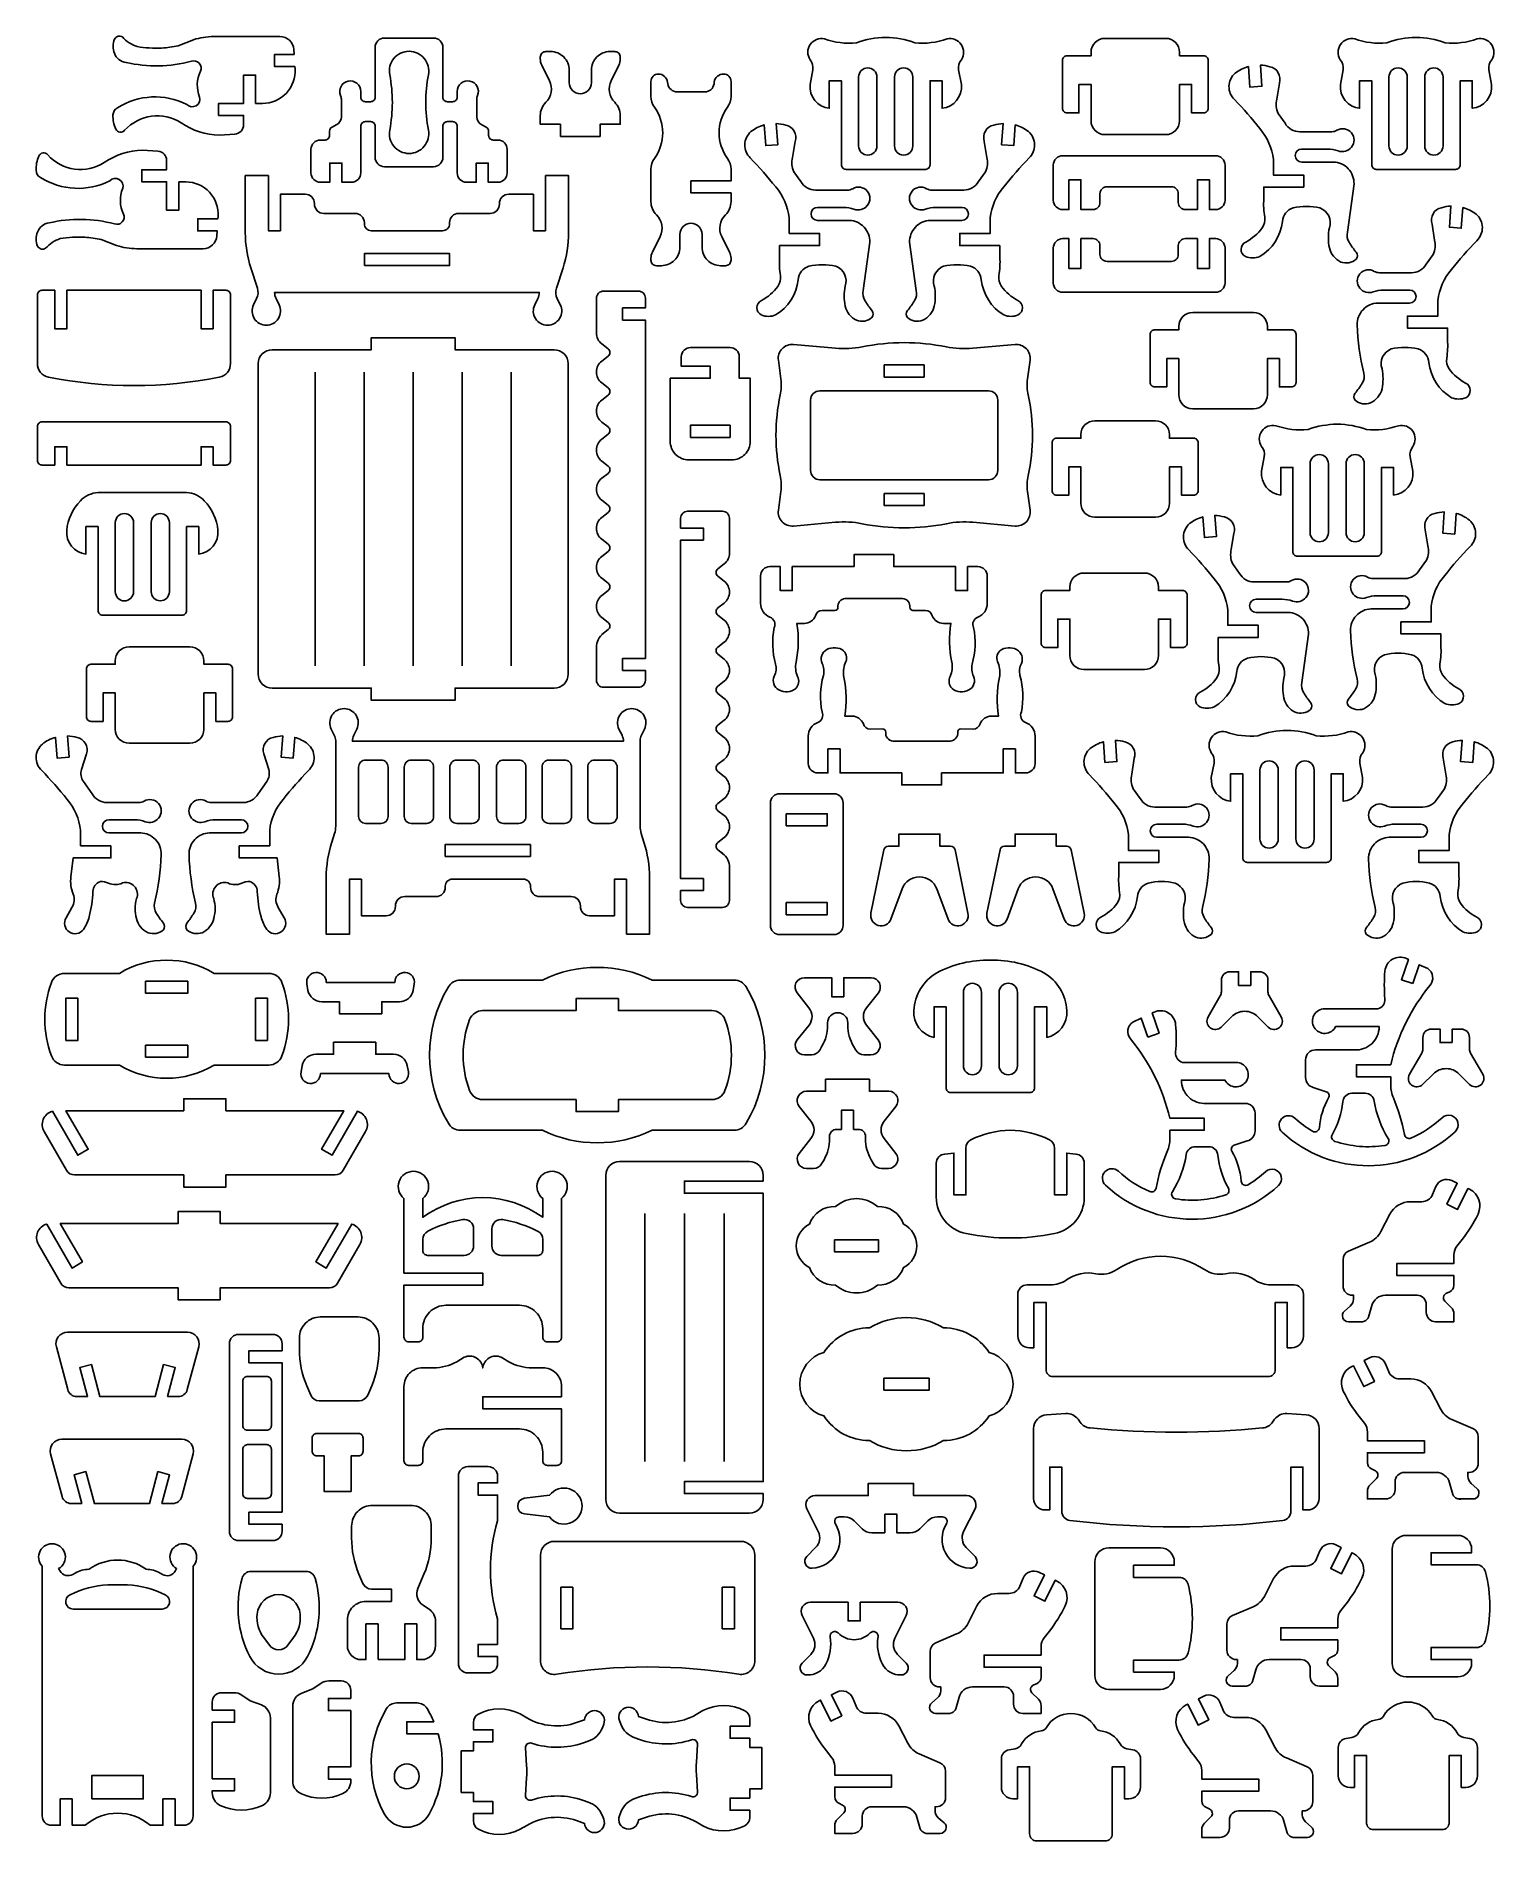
# Model space of a CAD drawing. Extents: x 681.4 to 696.5, y 19.3 to 38.
import ezdxf

# ---------------------------------------------------------------- set-up
doc = ezdxf.new("R2010")
doc.units = 0
doc.header["$MEASUREMENT"] = 0
doc.layers.get('DEFPOINTS').update_dxf_attribs({"color": 1, "linetype": 'CONTINUOUS'})
doc.layers.add('KONTUR', color=20, linetype='CONTINUOUS')

msp = doc.modelspace()

# ---------------------------------------------------------------- linework, layer by layer
at = {"layer": 'DEFPOINTS'}
msp.add_lwpolyline([(682.015, 19.712), (682.015, 19.957), (682.547, 19.957), (682.547, 19.712)], close=True, dxfattribs=at)
at = {"layer": 'KONTUR'}
for points in [[(683.711, 37.284), (683.784, 37.284, 0.433432), (684.12, 37.642), (684.119, 37.666), (683.908, 37.666), (683.908, 37.791), (684.11, 37.791), (684.107, 37.842, 0.395253), (683.963, 37.976), (683.276, 37.976, 0.077687), (683.067, 37.944), (682.908, 37.882, -0.042031), (682.737, 37.857, -0.051106), (682.483, 37.873, -0.13778), (682.331, 37.972, 0.443717), (682.249, 37.95, 0.213303), (682.249, 37.803, 0.283264), (682.367, 37.709, 0.123296), (683.046, 37.72, -0.670336), (683.139, 37.617, 0.213141), (683.131, 37.35, -0.77774), (682.997, 37.273, 0.263991), (682.279, 37.238, 0.272682), (682.233, 37.164, 0.117689), (682.262, 37.017, 0.58058), (682.354, 37.005, -0.364324), (682.94, 37.084, 0.149435), (683.336, 36.955), (683.496, 36.966, 0.395611), (683.586, 37.062), (683.586, 37.159), (683.328, 37.159), (683.328, 37.284), (683.586, 37.284), (683.586, 37.578), (683.711, 37.578)], [(686.011, 37.366, 0.474116), (685.932, 37.515, 0.474116), (685.801, 37.408), (685.801, 37.349, -0.414214), (685.753, 37.301), (685.7, 37.301, -0.414214), (685.652, 37.349), (685.652, 37.865, 0.414214), (685.556, 37.961), (685.046, 37.961, 0.414214), (684.95, 37.865), (684.95, 37.349, -0.414214), (684.902, 37.301), (684.849, 37.301, -0.414214), (684.801, 37.349), (684.801, 37.408, 0.474116), (684.671, 37.515, 0.474116), (684.592, 37.366, -0.10039), (684.6, 37.328), (684.6, 37.146, -0.283093), (684.547, 37.06), (684.503, 37.038, 0.283093), (684.477, 36.995), (684.477, 36.952, -0.414214), (684.429, 36.904), (684.381, 36.904, 0.414214), (684.285, 36.808), (684.285, 36.564, 0.414214), (684.381, 36.467), (684.48, 36.467), (684.48, 36.665), (684.605, 36.665), (684.605, 36.467), (684.705, 36.467, 0.414214), (684.801, 36.564), (684.801, 37.047, -0.414214), (684.849, 37.095), (684.902, 37.095, -0.414214), (684.95, 37.047), (684.95, 36.724, 0.414214), (685.046, 36.628), (685.556, 36.628, 0.414214), (685.652, 36.724), (685.652, 37.047, -0.414214), (685.7, 37.095), (685.753, 37.095, -0.414214), (685.801, 37.047), (685.801, 36.564, 0.414214), (685.897, 36.467), (685.997, 36.467), (685.997, 36.665), (686.122, 36.665), (686.122, 36.467), (686.222, 36.467, 0.414214), (686.318, 36.564), (686.318, 36.808, 0.414214), (686.222, 36.904), (686.174, 36.904, -0.414214), (686.126, 36.952), (686.126, 36.995, 0.283093), (686.099, 37.038), (686.056, 37.06, -0.283093), (686.003, 37.146), (686.003, 37.328, -0.10039)], [(685.101, 37.581, -0.471204), (685.301, 37.824, -0.471204), (685.502, 37.581, 0.095585), (685.502, 37.008, -0.471204), (685.301, 36.765, -0.471204), (685.101, 37.008, 0.095585)], [(686.87, 36.942), (686.87, 37.067), (686.661, 37.067), (686.661, 37.158, -0.201878), (686.719, 37.295, 0.325635), (686.757, 37.519), (686.676, 37.68, -0.116123), (686.661, 37.744), (686.661, 37.763, -0.414214), (686.719, 37.821), (686.769, 37.821, -0.414214), (686.961, 37.629), (686.961, 37.498, 1), (687.191, 37.498), (687.191, 37.629, -0.414214), (687.383, 37.821), (687.433, 37.821, -0.414214), (687.491, 37.763), (687.491, 37.744, -0.116123), (687.476, 37.68), (687.396, 37.519, 0.325635), (687.433, 37.295, -0.201878), (687.491, 37.158), (687.491, 37.067), (687.282, 37.067), (687.282, 36.942)], [(690.241, 37.967, 0.088383), (689.939, 37.912, -0.111237), (689.606, 37.952, 0.672511), (689.457, 37.737, -0.226774), (689.485, 37.63), (689.457, 37.479, 0.411397), (689.657, 37.233), (689.657, 37.518), (689.782, 37.518), (689.782, 36.648, 0.414214), (689.83, 36.6), (690.653, 36.6, 0.414214), (690.701, 36.648), (690.701, 37.518), (690.826, 37.518), (690.826, 37.233, 0.411397), (691.026, 37.479), (690.997, 37.63, -0.226774), (691.026, 37.737, 0.672511), (690.877, 37.952, -0.111237), (690.544, 37.912, 0.088383)], [(692.369, 37.104), (692.369, 37.481), (692.244, 37.481), (692.244, 37.186), (692.12, 37.186, -0.414214), (692.072, 37.234), (692.072, 37.73, -0.414214), (692.12, 37.778), (692.369, 37.778), (692.369, 37.814, -0.414214), (692.513, 37.958), (693.143, 37.958, -0.414214), (693.287, 37.814), (693.287, 37.778), (693.536, 37.778, -0.414214), (693.584, 37.73), (693.584, 37.234, -0.414214), (693.536, 37.186), (693.412, 37.186), (693.412, 37.481), (693.287, 37.481), (693.287, 37.104, -0.414214), (693.143, 36.96), (692.513, 36.96, -0.414214)], [(695.737, 37.967, 0.088383), (695.435, 37.912, -0.111237), (695.102, 37.952, 0.672511), (694.952, 37.737, -0.226774), (694.981, 37.63), (694.953, 37.479, 0.411397), (695.153, 37.233), (695.153, 37.518), (695.278, 37.518), (695.278, 36.648, 0.414214), (695.326, 36.6), (696.148, 36.6, 0.414214), (696.196, 36.648), (696.196, 37.518), (696.321, 37.518), (696.321, 37.233, 0.411397), (696.521, 37.479), (696.493, 37.63, -0.226774), (696.522, 37.737, 0.672511), (696.372, 37.952, -0.111237), (696.039, 37.912, 0.088383)], [(689.961, 37.558, -1), (690.15, 37.558), (690.15, 36.843, -1), (689.961, 36.843)], [(690.333, 37.558, -1), (690.522, 37.558), (690.522, 36.843, -1), (690.333, 36.843)], [(694.169, 36.104, -0.180382), (694.143, 35.993, -0.114184), (693.972, 35.847, 0.61467), (693.969, 35.696, 0.190419), (694.118, 35.696, 0.236111), (694.352, 36.061, -0.305922), (694.463, 36.2, -0.117873), (694.742, 36.2, -0.410093), (694.839, 35.995, 0.099629), (694.839, 35.787, 0.228734), (694.958, 35.64, 0.269899), (695.117, 35.669, 0.341497), (695.117, 35.741, -0.037711), (695.044, 35.845, -0.201322), (695.027, 35.949), (695.095, 36.45, 0.414214), (694.882, 36.676), (694.553, 36.676, -1), (694.553, 36.811), (694.821, 36.811, -0.088172), (694.93, 36.792, 0.31679), (695.068, 36.829, 0.844509), (694.918, 37.005, -0.139482), (694.864, 36.99), (694.534, 36.99, -0.267949), (694.38, 37.079), (694.308, 37.18, -0.174881), (694.295, 37.329), (694.321, 37.495, 0.443368), (694.223, 37.664, 0.062392), (694.124, 37.68), (694.141, 37.461), (694.016, 37.452), (694, 37.665, 0.096799), (693.863, 37.596, 0.444682), (693.856, 37.323, -0.025048), (694.119, 37.022, -0.150438), (694.259, 36.702), (694.259, 36.541), (694.574, 36.541), (694.574, 36.416), (694.16, 36.416), (694.16, 36.294, 0.057319)], [(695.457, 37.558, -1), (695.646, 37.558), (695.646, 36.843, -1), (695.457, 36.843)], [(695.828, 37.558, -1), (696.017, 37.558), (696.017, 36.843, -1), (695.828, 36.843)], [(688.638, 37.357, -0.158286), (688.601, 37.244, 0.324707), (688.601, 36.714, -0.158286), (688.638, 36.601), (688.638, 36.481), (688.223, 36.481), (688.223, 36.356), (688.638, 36.356), (688.638, 36.266, -0.201878), (688.58, 36.128, 0.325635), (688.542, 35.905), (688.623, 35.743, -0.116123), (688.638, 35.679), (688.638, 35.66, -0.414214), (688.58, 35.602), (688.53, 35.602, -0.414214), (688.338, 35.795), (688.338, 35.926, 1), (688.108, 35.926), (688.108, 35.795, -0.414214), (687.916, 35.602), (687.865, 35.602, -0.414214), (687.808, 35.66), (687.808, 35.679, -0.116123), (687.823, 35.743), (687.903, 35.905, 0.325635), (687.866, 36.128, -0.201878), (687.808, 36.266), (687.808, 36.601, -0.158286), (687.844, 36.714, 0.324707), (687.844, 37.244, -0.158286), (687.808, 37.357), (687.808, 37.511, -0.414214), (687.885, 37.588), (687.886, 37.588, -0.373213), (687.981, 37.505), (687.984, 37.485, 0.373213), (688.079, 37.403), (688.366, 37.403, 0.373213), (688.462, 37.485), (688.464, 37.505, -0.373213), (688.56, 37.588), (688.561, 37.588, -0.414214), (688.638, 37.511)], [(689.151, 35.499, -0.180382), (689.124, 35.388, -0.114184), (688.954, 35.242, 0.61467), (688.951, 35.091, 0.190419), (689.1, 35.091, 0.236111), (689.334, 35.457, -0.305922), (689.445, 35.596, -0.117873), (689.724, 35.596, -0.410093), (689.821, 35.39, 0.099629), (689.821, 35.183, 0.228734), (689.94, 35.036, 0.269899), (690.099, 35.064, 0.341497), (690.099, 35.137, -0.037711), (690.026, 35.24, -0.201322), (690.008, 35.344), (690.077, 35.845, 0.414214), (689.864, 36.071), (689.535, 36.071, -1), (689.535, 36.206), (689.803, 36.206, -0.088172), (689.912, 36.187, 0.31679), (690.05, 36.224, 0.844509), (689.9, 36.4, -0.139482), (689.846, 36.385), (689.515, 36.385, -0.267949), (689.362, 36.474), (689.29, 36.575, -0.174881), (689.276, 36.724), (689.303, 36.89, 0.443368), (689.205, 37.059, 0.062392), (689.106, 37.075), (689.122, 36.856), (688.998, 36.847), (688.982, 37.061, 0.096799), (688.845, 36.991, 0.444682), (688.838, 36.718, -0.025048), (689.101, 36.418, -0.150438), (689.241, 36.098), (689.241, 35.936), (689.556, 35.936), (689.556, 35.811), (689.141, 35.811), (689.141, 35.689, 0.057319)], [(691.415, 35.499, 0.180382), (691.441, 35.388, 0.114184), (691.611, 35.242, -0.61467), (691.614, 35.091, -0.190419), (691.466, 35.091, -0.236111), (691.232, 35.457, 0.305922), (691.121, 35.596, 0.117873), (690.841, 35.596, 0.410093), (690.745, 35.39, -0.099629), (690.745, 35.183, -0.228734), (690.626, 35.036, -0.269899), (690.467, 35.064, -0.341497), (690.467, 35.137, 0.037711), (690.54, 35.24, 0.201322), (690.557, 35.344), (690.489, 35.845, -0.414214), (690.702, 36.071), (691.031, 36.071, 1), (691.031, 36.206), (690.762, 36.206, 0.088172), (690.653, 36.187, -0.31679), (690.515, 36.224, -0.844509), (690.665, 36.4, 0.139482), (690.719, 36.385), (691.05, 36.385, 0.267949), (691.204, 36.474), (691.276, 36.575, 0.174881), (691.289, 36.724), (691.263, 36.89, -0.443368), (691.361, 37.059, -0.062392), (691.459, 37.075), (691.443, 36.856), (691.568, 36.847), (691.584, 37.061, -0.096799), (691.721, 36.991, -0.444682), (691.727, 36.718, 0.025048), (691.464, 36.418, 0.150438), (691.325, 36.098), (691.325, 35.936), (691.009, 35.936), (691.009, 35.811), (691.424, 35.811), (691.424, 35.689, -0.057319)], [(682.914, 36.471), (682.987, 36.471, -0.433432), (683.323, 36.112), (683.321, 36.088), (683.111, 36.088), (683.111, 35.963), (683.313, 35.963), (683.31, 35.913, -0.395253), (683.166, 35.778), (682.479, 35.778, -0.077687), (682.27, 35.811), (682.111, 35.873, 0.042031), (681.94, 35.897, 0.051106), (681.686, 35.882, 0.13778), (681.534, 35.782, -0.443717), (681.452, 35.804, -0.213303), (681.452, 35.951, -0.283264), (681.57, 36.045, -0.123296), (682.249, 36.035, 0.670336), (682.342, 36.137, -0.213141), (682.334, 36.404, 0.77774), (682.2, 36.482, -0.263991), (681.481, 36.516, -0.272682), (681.436, 36.59, -0.117689), (681.465, 36.737, -0.58058), (681.557, 36.75, 0.364324), (682.143, 36.67, -0.149435), (682.539, 36.799), (682.699, 36.789, -0.395611), (682.789, 36.693), (682.789, 36.596), (682.531, 36.596), (682.531, 36.471), (682.789, 36.471), (682.789, 36.176), (682.914, 36.176)], [(692.39, 36.184), (692.265, 36.184), (692.265, 36.492), (692.14, 36.492), (692.14, 36.184), (692.075, 36.184, -0.414214), (691.978, 36.28), (691.978, 36.645, -0.414214), (692.075, 36.741), (693.662, 36.741, -0.414214), (693.758, 36.645), (693.758, 36.28, -0.414214), (693.662, 36.184), (693.596, 36.184), (693.596, 36.492), (693.471, 36.492), (693.471, 36.184), (693.346, 36.184, -0.414214), (693.274, 36.256), (693.274, 36.348, 0.414214), (693.202, 36.42), (692.535, 36.42, 0.414214), (692.462, 36.348), (692.462, 36.256, -0.414214)], [(686.715, 36.535), (686.715, 35.964), (686.59, 35.964), (686.59, 36.343), (686.334, 36.343, 0.414214), (686.238, 36.246), (686.238, 36.24, -0.414214), (686.142, 36.144), (685.817, 36.144, 0.414214), (685.721, 36.048), (685.721, 36.036, -0.414214), (685.649, 35.964), (684.91, 35.964, -0.414214), (684.838, 36.036), (684.838, 36.048, 0.414214), (684.742, 36.144), (684.417, 36.144, -0.414214), (684.321, 36.24), (684.321, 36.246, 0.414214), (684.225, 36.343), (683.969, 36.343), (683.969, 35.964), (683.844, 35.964), (683.844, 36.535), (683.604, 36.535), (683.604, 35.946, 0.077953), (683.662, 35.578), (683.729, 35.369, -0.19395), (683.722, 35.261), (683.69, 35.197, 0.55474), (683.822, 34.985, 0.55474), (683.954, 35.197), (683.923, 35.261, -0.114229), (683.908, 35.325), (686.651, 35.325, -0.114229), (686.636, 35.261), (686.604, 35.197, 0.55474), (686.737, 34.985, 0.55474), (686.869, 35.197), (686.837, 35.261, -0.19395), (686.829, 35.369), (686.897, 35.578, 0.077953), (686.955, 35.946), (686.955, 36.535)], [(696.055, 34.643, 0.180382), (696.081, 34.532, 0.114184), (696.251, 34.386, -0.61467), (696.254, 34.234, -0.190419), (696.106, 34.234, -0.236111), (695.871, 34.6, 0.305922), (695.76, 34.739, 0.117873), (695.481, 34.739, 0.410093), (695.385, 34.533, -0.099629), (695.385, 34.326, -0.228734), (695.266, 34.179, -0.269899), (695.106, 34.208, -0.341497), (695.106, 34.28, 0.037711), (695.179, 34.383, 0.201322), (695.197, 34.488, -0.052119), (695.128, 34.989, -0.414214), (695.341, 35.214), (695.67, 35.214, 1), (695.67, 35.35), (695.402, 35.35, 0.088172), (695.293, 35.331, -0.31679), (695.155, 35.368, -0.844509), (695.305, 35.543, 0.139482), (695.359, 35.529), (695.69, 35.529, 0.267949), (695.843, 35.618), (695.916, 35.719, 0.174881), (695.929, 35.868), (695.903, 36.033, -0.443368), (696.001, 36.203, -0.062392), (696.099, 36.219), (696.083, 36), (696.207, 35.99), (696.223, 36.204, -0.096799), (696.361, 36.135, -0.444682), (696.367, 35.861, 0.025048), (696.104, 35.561, 0.150438), (695.964, 35.241), (695.964, 35.08), (695.649, 35.08), (695.649, 34.955), (696.064, 34.955), (696.064, 34.833, -0.057319)], [(692.39, 35.882), (692.265, 35.882), (692.265, 35.574), (692.14, 35.574), (692.14, 35.882), (692.075, 35.882, 0.414214), (691.978, 35.786), (691.978, 35.422, 0.414214), (692.075, 35.326), (693.662, 35.326, 0.414214), (693.758, 35.422), (693.758, 35.786, 0.414214), (693.662, 35.882), (693.596, 35.882), (693.596, 35.574), (693.471, 35.574), (693.471, 35.882), (693.346, 35.882, 0.414214), (693.274, 35.81), (693.274, 35.718, -0.414214), (693.202, 35.646), (692.535, 35.646, -0.414214), (692.462, 35.718), (692.462, 35.81, 0.414214)], [(681.755, 35.347), (681.755, 34.948), (681.63, 34.948), (681.63, 35.347), (681.498, 35.347, 0.414214), (681.45, 35.299), (681.45, 34.588, 0.358275), (681.566, 34.446, 0.097651), (683.335, 34.446, 0.358275), (683.451, 34.588), (683.451, 35.299, 0.414214), (683.403, 35.347), (683.271, 35.347), (683.271, 34.948), (683.146, 34.948), (683.146, 35.347)], [(687.332, 31.804, 0.229334), (687.244, 31.665), (687.244, 31.305, 0.414214), (687.317, 31.233), (687.679, 31.233, 0.414214), (687.751, 31.305), (687.751, 31.407), (687.515, 31.407), (687.515, 31.532), (687.751, 31.532), (687.751, 35.039), (687.515, 35.039), (687.515, 35.164), (687.751, 35.164), (687.751, 35.266, 0.414214), (687.679, 35.338), (687.317, 35.338, 0.414214), (687.244, 35.266), (687.244, 34.905, 0.229334), (687.299, 34.792), (687.364, 34.741, -0.484131), (687.364, 34.665), (687.299, 34.614, 0.484131), (687.299, 34.387), (687.364, 34.336, -0.484131), (687.364, 34.26), (687.299, 34.209, 0.484131), (687.299, 33.982), (687.364, 33.931, -0.484131), (687.364, 33.855), (687.299, 33.804, 0.484131), (687.299, 33.577), (687.364, 33.526, -0.484131), (687.364, 33.45), (687.299, 33.399, 0.484131), (687.299, 33.172), (687.364, 33.121, -0.484131), (687.364, 33.045), (687.299, 32.994, 0.484131), (687.299, 32.767), (687.364, 32.716, -0.484131), (687.364, 32.64), (687.299, 32.589, 0.484131), (687.299, 32.362), (687.364, 32.311, -0.484131), (687.364, 32.235), (687.299, 32.184, 0.484131), (687.299, 31.957), (687.364, 31.905, -0.484131), (687.364, 31.83), (687.299, 31.779)], [(693.279, 34.263), (693.279, 34.64), (693.154, 34.64), (693.154, 34.345), (693.03, 34.345, -0.414214), (692.982, 34.393), (692.982, 34.889, -0.414214), (693.03, 34.937), (693.279, 34.937), (693.279, 34.973, -0.414214), (693.423, 35.117), (694.053, 35.117, -0.414214), (694.197, 34.973), (694.197, 34.937), (694.446, 34.937, -0.414214), (694.494, 34.889), (694.494, 34.393, -0.414214), (694.446, 34.345), (694.322, 34.345), (694.322, 34.64), (694.197, 34.64), (694.197, 34.263, -0.414214), (694.053, 34.119), (693.423, 34.119, -0.414214)], [(686.95, 31.368), (686.95, 34.587, 0.414214), (686.806, 34.731), (685.778, 34.731), (685.778, 34.856), (684.91, 34.856), (684.91, 34.731), (683.882, 34.731, 0.414214), (683.738, 34.587), (683.738, 31.368, 0.414214), (683.882, 31.224), (684.91, 31.224), (684.91, 31.099), (685.778, 31.099), (685.778, 31.224), (686.806, 31.224, 0.414214)], [(689.104, 33.844, 0.05321), (689.148, 33.427, -0.086893), (689.155, 33.261), (689.129, 33.067, 0.481055), (689.284, 32.904), (689.722, 32.943, -0.071729), (689.996, 32.928, 0.09921), (690.87, 32.928, -0.071729), (691.144, 32.943), (691.582, 32.904, 0.481055), (691.738, 33.067), (691.711, 33.261, -0.086893), (691.718, 33.427, 0.05321), (691.763, 33.844, 0.05321), (691.718, 34.262, -0.086893), (691.711, 34.428), (691.738, 34.622, 0.481055), (691.582, 34.785), (691.144, 34.746, -0.071729), (690.87, 34.761, 0.09921), (689.996, 34.761, -0.071729), (689.722, 34.746), (689.284, 34.785, 0.481055), (689.129, 34.622), (689.155, 34.428, -0.086893), (689.148, 34.262, 0.05321)], [(688.2, 33.59, -0.414214), (688.008, 33.782), (688.008, 34.435), (688.423, 34.435), (688.423, 34.56), (688.123, 34.56), (688.123, 34.658, -0.414214), (688.219, 34.754), (688.628, 34.754, -0.414214), (688.724, 34.658), (688.724, 34.435), (688.838, 34.435), (688.838, 33.782, -0.414214), (688.646, 33.59)], [(691.307, 33.384), (689.559, 33.384, -0.414214), (689.463, 33.48), (689.463, 34.209, -0.414214), (689.559, 34.305), (691.307, 34.305, -0.414214), (691.403, 34.209), (691.403, 33.48, -0.414214)], [(683.146, 33.536), (681.755, 33.536), (681.755, 33.726), (681.63, 33.726), (681.63, 33.536), (681.498, 33.536, -0.414214), (681.45, 33.584), (681.45, 33.935, -0.414214), (681.498, 33.983), (683.403, 33.983, -0.414214), (683.451, 33.935), (683.451, 33.584, -0.414214), (683.403, 33.536), (683.271, 33.536), (683.271, 33.726), (683.146, 33.726)], [(692.264, 33.141), (692.264, 33.517), (692.139, 33.517), (692.139, 33.223), (692.014, 33.223, -0.414214), (691.966, 33.271), (691.966, 33.766, -0.414214), (692.014, 33.814), (692.264, 33.814), (692.264, 33.851, -0.414214), (692.408, 33.995), (693.038, 33.995, -0.414214), (693.182, 33.851), (693.182, 33.814), (693.431, 33.814, -0.414214), (693.479, 33.766), (693.479, 33.271, -0.414214), (693.431, 33.223), (693.307, 33.223), (693.307, 33.517), (693.182, 33.517), (693.182, 33.141, -0.414214), (693.038, 32.996), (692.408, 32.996, -0.414214)], [(694.921, 33.959, 0.088383), (694.618, 33.904, -0.111237), (694.285, 33.944, 0.672511), (694.136, 33.729, -0.226774), (694.165, 33.622), (694.137, 33.471, 0.411397), (694.336, 33.225), (694.336, 33.511), (694.461, 33.511), (694.461, 32.64, 0.414214), (694.509, 32.592), (695.332, 32.592, 0.414214), (695.38, 32.64), (695.38, 33.511), (695.505, 33.511), (695.505, 33.225, 0.411397), (695.705, 33.471), (695.677, 33.622, -0.226774), (695.705, 33.729, 0.672511), (695.556, 33.944, -0.111237), (695.223, 33.904, 0.088383)], [(694.64, 33.55, -1), (694.829, 33.55), (694.829, 32.835, -1), (694.64, 32.835)], [(695.012, 33.55, -1), (695.201, 33.55), (695.201, 32.835, -1), (695.012, 32.835)], [(682.996, 33.25), (682.078, 33.25, 0.200898), (681.896, 33.166, 0.168545), (681.753, 32.86, 0.411397), (681.953, 32.614), (681.953, 32.899), (682.078, 32.899), (682.078, 32.029, 0.414214), (682.126, 31.98), (682.948, 31.98, 0.414214), (682.996, 32.029), (682.996, 32.899), (683.121, 32.899), (683.121, 32.614, 0.411397), (683.321, 32.86, 0.168545), (683.179, 33.166, 0.200898)], [(682.257, 32.939, -1), (682.446, 32.939), (682.446, 32.223, -1), (682.257, 32.223)], [(682.629, 32.939, -1), (682.817, 32.939), (682.817, 32.223, -1), (682.629, 32.223)], [(688.535, 29.524, -0.229334), (688.622, 29.385), (688.622, 29.024, -0.414214), (688.55, 28.952), (688.188, 28.952, -0.414214), (688.116, 29.024), (688.116, 29.126), (688.352, 29.126), (688.352, 29.251), (688.116, 29.251), (688.116, 32.758), (688.352, 32.758), (688.352, 32.883), (688.116, 32.883), (688.116, 32.985, -0.414214), (688.188, 33.057), (688.55, 33.057, -0.414214), (688.622, 32.985), (688.622, 32.625, -0.229334), (688.568, 32.512), (688.502, 32.46, 0.484131), (688.502, 32.385), (688.567, 32.333, -0.484131), (688.567, 32.106), (688.502, 32.055, 0.484131), (688.502, 31.98), (688.567, 31.928, -0.484131), (688.567, 31.701), (688.502, 31.65, 0.484131), (688.502, 31.575), (688.567, 31.523, -0.484131), (688.567, 31.296), (688.502, 31.245, 0.484131), (688.502, 31.17), (688.567, 31.118, -0.484131), (688.567, 30.891), (688.502, 30.84, 0.484131), (688.502, 30.764), (688.567, 30.713, -0.484131), (688.567, 30.486), (688.502, 30.435, 0.484131), (688.502, 30.359), (688.567, 30.308, -0.484131), (688.567, 30.081), (688.502, 30.03, 0.484131), (688.502, 29.954), (688.567, 29.903, -0.484131), (688.567, 29.676), (688.502, 29.625, 0.484131), (688.502, 29.549), (688.567, 29.498)], [(693.697, 31.438, -0.180382), (693.671, 31.327, -0.114184), (693.5, 31.181, 0.61467), (693.497, 31.029, 0.190419), (693.646, 31.029, 0.236111), (693.88, 31.395, -0.305922), (693.991, 31.534, -0.117873), (694.27, 31.534, -0.410093), (694.367, 31.328, 0.099629), (694.367, 31.121, 0.228734), (694.486, 30.974, 0.269899), (694.645, 31.003, 0.341497), (694.645, 31.075, -0.037711), (694.572, 31.178, -0.201322), (694.555, 31.283), (694.623, 31.784, 0.414214), (694.41, 32.009), (694.081, 32.009, -1), (694.081, 32.145), (694.349, 32.145, -0.088172), (694.458, 32.126, 0.31679), (694.596, 32.163, 0.844509), (694.446, 32.338, -0.139482), (694.392, 32.324), (694.062, 32.324, -0.267949), (693.908, 32.413), (693.836, 32.514, -0.174881), (693.823, 32.663), (693.849, 32.828, 0.443368), (693.751, 32.998, 0.062392), (693.652, 33.014), (693.669, 32.795), (693.544, 32.785), (693.528, 32.999, 0.096799), (693.391, 32.929, 0.444682), (693.384, 32.656, -0.025048), (693.647, 32.356, -0.150438), (693.787, 32.036), (693.787, 31.875), (694.102, 31.875), (694.102, 31.75), (693.688, 31.75), (693.688, 31.628, 0.057319)], [(695.985, 31.474, 0.180382), (696.012, 31.363, 0.114184), (696.182, 31.217, -0.61467), (696.185, 31.065, -0.190419), (696.036, 31.065, -0.236111), (695.802, 31.431, 0.305922), (695.691, 31.57, 0.117873), (695.412, 31.57, 0.410093), (695.315, 31.364, -0.099629), (695.315, 31.157, -0.228734), (695.196, 31.01, -0.269899), (695.037, 31.039, -0.341497), (695.037, 31.111, 0.037711), (695.11, 31.214, 0.201322), (695.128, 31.319, -0.052119), (695.059, 31.82, -0.414214), (695.272, 32.045), (695.601, 32.045, 1), (695.601, 32.181), (695.333, 32.181, 0.088172), (695.224, 32.162, -0.31679), (695.086, 32.199, -0.844509), (695.236, 32.374, 0.139482), (695.29, 32.36), (695.621, 32.36, 0.267949), (695.774, 32.449), (695.846, 32.55, 0.174881), (695.86, 32.699), (695.833, 32.864, -0.443368), (695.931, 33.034, -0.062392), (696.03, 33.05), (696.014, 32.831), (696.138, 32.821), (696.154, 33.035, -0.096799), (696.291, 32.965, -0.444682), (696.298, 32.692, 0.025048), (696.035, 32.392, 0.150438), (695.895, 32.072), (695.895, 31.911), (695.58, 31.911), (695.58, 31.786), (695.995, 31.786), (695.995, 31.664, -0.057319)], [(690.417, 32.153), (689.821, 32.153, 0.416597), (689.745, 32.062, -0.438914), (689.714, 32.028), (689.584, 32.029, 0.358235), (689.514, 31.975, -0.29887), (689.399, 31.895), (689.321, 31.895, -0.094158), (689.312, 31.493, 0.135936), (689.326, 31.346, -0.332095), (689.309, 31.219, -0.307804), (689.135, 31.206, -0.401002), (689.086, 31.348, 0.181945), (689.1, 31.474, -0.117839), (689.086, 31.851, 0.432952), (689.042, 31.96, -0.31016), (688.944, 32.102), (688.944, 32.387, -0.414214), (689.04, 32.483), (689.148, 32.483), (689.148, 32.235), (689.273, 32.235), (689.273, 32.483), (689.913, 32.483), (689.913, 32.608), (690.325, 32.608), (690.325, 32.483), (690.965, 32.483), (690.965, 32.235), (691.09, 32.235), (691.09, 32.483), (691.197, 32.483, -0.414214), (691.294, 32.387), (691.294, 32.102, -0.31016), (691.196, 31.96, 0.432952), (691.152, 31.851, -0.117839), (691.138, 31.474, 0.181945), (691.152, 31.348, -0.401002), (691.103, 31.206, -0.307804), (690.929, 31.219, -0.332095), (690.911, 31.346, 0.135936), (690.926, 31.493, -0.094158), (690.917, 31.895), (690.839, 31.895, -0.29887), (690.723, 31.975, 0.358235), (690.654, 32.029), (690.524, 32.028, -0.438914), (690.493, 32.062, 0.416597)], [(692.15, 31.562), (692.15, 31.939), (692.025, 31.939), (692.025, 31.644), (691.9, 31.644, -0.414214), (691.852, 31.693), (691.852, 32.188, -0.414214), (691.9, 32.236), (692.15, 32.236), (692.15, 32.272, -0.414214), (692.294, 32.417), (692.924, 32.417, -0.414214), (693.068, 32.272), (693.068, 32.236), (693.317, 32.236, -0.414214), (693.365, 32.188), (693.365, 31.693, -0.414214), (693.317, 31.644), (693.193, 31.644), (693.193, 31.939), (693.068, 31.939), (693.068, 31.562, -0.414214), (692.924, 31.418), (692.294, 31.418, -0.414214)], [(682.256, 30.797), (682.256, 31.174), (682.131, 31.174), (682.131, 30.879), (682.007, 30.879, -0.414214), (681.959, 30.928), (681.959, 31.423, -0.414214), (682.007, 31.471), (682.256, 31.471), (682.256, 31.507, -0.414214), (682.4, 31.652), (683.03, 31.652, -0.414214), (683.175, 31.507), (683.175, 31.471), (683.424, 31.471, -0.414214), (683.472, 31.423), (683.472, 30.928, -0.414214), (683.424, 30.879), (683.3, 30.879), (683.3, 31.174), (683.175, 31.174), (683.175, 30.797, -0.414214), (683.03, 30.653), (682.4, 30.653, -0.414214)], [(690.912, 30.676), (690.316, 30.676, -0.416597), (690.241, 30.767, 0.438914), (690.209, 30.801), (690.079, 30.8, -0.358235), (690.01, 30.854, 0.29887), (689.894, 30.934), (689.816, 30.934, 0.094158), (689.807, 31.336, -0.135936), (689.822, 31.483, 0.332095), (689.805, 31.61, 0.307804), (689.631, 31.623, 0.401002), (689.582, 31.48, -0.181945), (689.595, 31.355, 0.117839), (689.582, 30.978, -0.432952), (689.537, 30.869, 0.31016), (689.439, 30.727), (689.439, 30.442, 0.414214), (689.536, 30.346), (689.643, 30.346), (689.643, 30.594), (689.768, 30.594), (689.768, 30.346), (690.408, 30.346), (690.408, 30.221), (690.82, 30.221), (690.82, 30.346), (691.46, 30.346), (691.46, 30.594), (691.585, 30.594), (691.585, 30.346), (691.693, 30.346, 0.414214), (691.789, 30.442), (691.789, 30.727, 0.31016), (691.691, 30.869, -0.432952), (691.647, 30.978, 0.117839), (691.633, 31.355, -0.181945), (691.647, 31.48, 0.401002), (691.598, 31.623, 0.307804), (691.424, 31.61, 0.332095), (691.407, 31.483, -0.135936), (691.421, 31.336, 0.094158), (691.412, 30.934), (691.335, 30.934, 0.29887), (691.219, 30.854, -0.358235), (691.149, 30.8), (691.019, 30.801, 0.438914), (690.988, 30.767, -0.416597)], [(687.554, 28.673), (687.554, 29.244), (687.429, 29.244), (687.429, 28.865), (687.173, 28.865, -0.414214), (687.077, 28.961), (687.077, 28.967, 0.414214), (686.981, 29.064), (686.656, 29.064, -0.414214), (686.56, 29.16), (686.56, 29.172, 0.414214), (686.488, 29.244), (686.118, 29.244), (685.749, 29.244, 0.414214), (685.677, 29.172), (685.677, 29.16, -0.414214), (685.581, 29.064), (685.256, 29.064, 0.414214), (685.16, 28.967), (685.16, 28.961, -0.414214), (685.064, 28.865), (684.808, 28.865), (684.808, 29.244), (684.683, 29.244), (684.683, 28.673), (684.443, 28.673), (684.443, 29.261, -0.077953), (684.501, 29.629), (684.53, 29.718, 0.077953), (684.541, 29.792), (684.541, 30.683, 0.09608), (684.527, 30.736), (684.495, 30.8, -0.55474), (684.628, 31.012, -0.55474), (684.76, 30.8), (684.728, 30.736, 0.114229), (684.714, 30.673), (687.523, 30.673, 0.114229), (687.509, 30.736), (687.477, 30.8, -0.55474), (687.609, 31.012, -0.55474), (687.741, 30.8), (687.71, 30.736, 0.09608), (687.696, 30.683), (687.696, 29.792, 0.077953), (687.707, 29.718), (687.736, 29.629, -0.077953), (687.793, 29.261), (687.793, 28.673)], [(681.897, 29.589), (682.212, 29.589), (682.212, 29.464), (681.821, 29.464), (681.797, 29.27, 0.127457), (681.821, 29.089, -0.24599), (681.808, 28.952), (681.747, 28.845, 0.95683), (681.927, 28.723, 0.082114), (681.987, 28.855, 0.051047), (682.025, 29.116, -0.333842), (682.102, 29.219, -0.160842), (682.187, 29.202, 0.220914), (682.331, 29.205, -0.628977), (682.477, 29.043, 0.137758), (682.477, 28.836, 0.228734), (682.596, 28.689, 0.269899), (682.755, 28.718, 0.341497), (682.755, 28.79, -0.037711), (682.682, 28.893, -0.201322), (682.664, 28.997, 0.052119), (682.733, 29.499, 0.414214), (682.52, 29.724), (682.191, 29.724, -1), (682.191, 29.86), (682.459, 29.86, -0.088172), (682.568, 29.84, 0.31679), (682.706, 29.877, 0.844509), (682.556, 30.053, -0.139482), (682.502, 30.039), (682.171, 30.039, -0.267949), (682.018, 30.127), (681.927, 30.257, -0.22812), (681.906, 30.381), (681.959, 30.543, 0.443368), (681.861, 30.713, 0.062392), (681.762, 30.729), (681.778, 30.509), (681.654, 30.5), (681.638, 30.714, 0.096799), (681.501, 30.644, 0.444682), (681.494, 30.371, -0.025048), (681.757, 30.071, -0.150438), (681.897, 29.751)], [(683.857, 29.589), (683.542, 29.589), (683.542, 29.464), (683.933, 29.464), (683.956, 29.27, -0.127457), (683.932, 29.089, 0.24599), (683.946, 28.952), (684.007, 28.845, -0.95683), (683.827, 28.723, -0.082114), (683.767, 28.855, -0.051047), (683.728, 29.116, 0.333842), (683.651, 29.219, 0.160842), (683.567, 29.202, -0.220914), (683.422, 29.205, 0.628977), (683.277, 29.043, -0.137758), (683.277, 28.836, -0.228734), (683.158, 28.689, -0.269899), (682.999, 28.718, -0.341497), (682.999, 28.79, 0.037711), (683.072, 28.893, 0.201322), (683.089, 28.997, -0.052119), (683.021, 29.499, -0.414214), (683.234, 29.724), (683.563, 29.724, 1), (683.563, 29.86), (683.295, 29.86, 0.088172), (683.186, 29.84, -0.31679), (683.048, 29.877, -0.844509), (683.198, 30.053, 0.139482), (683.251, 30.039), (683.582, 30.039, 0.267949), (683.736, 30.127), (683.827, 30.257, 0.22812), (683.847, 30.381), (683.795, 30.543, -0.443368), (683.893, 30.713, -0.062392), (683.992, 30.729), (683.975, 30.509), (684.1, 30.5), (684.116, 30.714, -0.096799), (684.253, 30.644, -0.444682), (684.26, 30.371, 0.025048), (683.997, 30.071, 0.150438), (683.857, 29.751)], [(692.666, 29.106, -0.180382), (692.64, 28.995, -0.114184), (692.47, 28.849, 0.61467), (692.467, 28.698, 0.190419), (692.616, 28.698, 0.236111), (692.85, 29.064, -0.305922), (692.961, 29.203, -0.117873), (693.24, 29.203, -0.410093), (693.337, 28.997, 0.099629), (693.337, 28.79, 0.228734), (693.456, 28.643, 0.269899), (693.615, 28.672, 0.341497), (693.615, 28.744, -0.037711), (693.542, 28.847, -0.201322), (693.524, 28.951, 0.052119), (693.593, 29.452, 0.414214), (693.38, 29.678), (693.051, 29.678, -1), (693.051, 29.814), (693.319, 29.814, -0.088172), (693.428, 29.794, 0.31679), (693.566, 29.831, 0.844509), (693.416, 30.007, -0.139482), (693.362, 29.992), (693.031, 29.992, -0.267949), (692.878, 30.081), (692.806, 30.182, -0.174881), (692.792, 30.332), (692.818, 30.497, 0.443368), (692.721, 30.667, 0.062392), (692.622, 30.683), (692.638, 30.463), (692.514, 30.454), (692.498, 30.668, 0.096799), (692.36, 30.598, 0.444682), (692.354, 30.325, -0.025048), (692.617, 30.025, -0.150438), (692.757, 29.705), (692.757, 29.543), (693.072, 29.543), (693.072, 29.418), (692.657, 29.418), (692.657, 29.297, 0.057319)], [(694.4, 30.785, 0.088383), (694.098, 30.731, -0.111237), (693.765, 30.77, 0.672511), (693.616, 30.555, -0.226774), (693.644, 30.448), (693.616, 30.297, 0.411397), (693.816, 30.052), (693.816, 30.337), (693.941, 30.337), (693.941, 29.466, 0.414214), (693.989, 29.418), (694.811, 29.418, 0.414214), (694.859, 29.466), (694.859, 30.337), (694.984, 30.337), (694.984, 30.052, 0.411397), (695.184, 30.297), (695.156, 30.448, -0.226774), (695.185, 30.555, 0.672511), (695.035, 30.77, -0.111237), (694.703, 30.731, 0.088383)], [(696.172, 29.106, 0.180382), (696.198, 28.995, 0.114184), (696.368, 28.849, -0.61467), (696.371, 28.698, -0.190419), (696.223, 28.698, -0.236111), (695.989, 29.064, 0.305922), (695.878, 29.203, 0.117873), (695.599, 29.203, 0.410093), (695.502, 28.997, -0.099629), (695.502, 28.79, -0.228734), (695.383, 28.643, -0.269899), (695.224, 28.672, -0.341497), (695.224, 28.744, 0.037711), (695.297, 28.847, 0.201322), (695.314, 28.951, -0.052119), (695.246, 29.452, -0.414214), (695.459, 29.678), (695.788, 29.678, 1), (695.788, 29.814), (695.519, 29.814, 0.088172), (695.411, 29.794, -0.31679), (695.273, 29.831, -0.844509), (695.423, 30.007, 0.139482), (695.476, 29.992), (695.807, 29.992, 0.267949), (695.961, 30.081), (696.033, 30.182, 0.174881), (696.046, 30.332), (696.02, 30.497, -0.443368), (696.118, 30.667, -0.062392), (696.216, 30.683), (696.2, 30.463), (696.325, 30.454), (696.341, 30.668, -0.096799), (696.478, 30.598, -0.444682), (696.484, 30.325, 0.025048), (696.221, 30.025, 0.150438), (696.082, 29.705), (696.082, 29.543), (695.766, 29.543), (695.766, 29.418), (696.181, 29.418), (696.181, 29.297, -0.057319)], [(685.012, 30.479), (684.851, 30.479, 0.414214), (684.779, 30.406), (684.779, 29.894, 0.414214), (684.851, 29.822), (685.012, 29.822, 0.414214), (685.084, 29.894), (685.084, 30.406, 0.414214)], [(685.484, 30.479), (685.324, 30.479, 0.414214), (685.252, 30.406), (685.252, 29.894, 0.414214), (685.324, 29.822), (685.484, 29.822, 0.414214), (685.556, 29.894), (685.556, 30.406, 0.414214)], [(685.957, 30.479), (685.797, 30.479, 0.414214), (685.724, 30.406), (685.724, 29.894, 0.414214), (685.797, 29.822), (685.957, 29.822, 0.414214), (686.029, 29.894), (686.029, 30.406, 0.414214)], [(686.28, 30.479), (686.44, 30.479, -0.414214), (686.512, 30.406), (686.512, 29.894, -0.414214), (686.44, 29.822), (686.28, 29.822, -0.414214), (686.208, 29.894), (686.208, 30.406, -0.414214)], [(686.752, 30.479), (686.913, 30.479, -0.414214), (686.985, 30.406), (686.985, 29.894, -0.414214), (686.913, 29.822), (686.752, 29.822, -0.414214), (686.68, 29.894), (686.68, 30.406, -0.414214)], [(687.225, 30.479), (687.386, 30.479, -0.414214), (687.458, 30.406), (687.458, 29.894, -0.414214), (687.386, 29.822), (687.225, 29.822, -0.414214), (687.153, 29.894), (687.153, 30.406, -0.414214)], [(694.12, 30.376, -1), (694.309, 30.376), (694.309, 29.661, -1), (694.12, 29.661)], [(694.492, 30.376, -1), (694.681, 30.376), (694.681, 29.661, -1), (694.492, 29.661)], [(689.046, 28.766), (689.046, 30.034, -0.414214), (689.142, 30.13), (689.704, 30.13, -0.414214), (689.8, 30.034), (689.8, 28.766, -0.414214), (689.704, 28.67), (689.142, 28.67, -0.414214)], [(690.295, 28.831, -0.926264), (690.088, 28.891), (690.222, 29.548, -0.356279), (690.269, 29.586), (690.378, 29.586), (690.378, 29.711), (690.804, 29.711), (690.804, 29.586), (690.913, 29.586, -0.356279), (690.96, 29.548), (691.094, 28.891, -0.926264), (690.887, 28.831), (690.771, 29.143, 0.695938), (690.411, 29.143)], [(691.499, 28.831, -0.926264), (691.291, 28.891), (691.426, 29.548, -0.356279), (691.473, 29.586), (691.582, 29.586), (691.582, 29.711), (692.008, 29.711), (692.008, 29.586), (692.117, 29.586, -0.356279), (692.164, 29.548), (692.298, 28.891, -0.926264), (692.091, 28.831), (691.975, 29.143, 0.695938), (691.614, 29.143)], [(695.705, 28.162), (695.771, 28.357), (695.859, 28.318, -0.438751), (695.884, 28.145, 0.114696), (695.475, 27.321), (695.12, 27.321), (695.12, 27.196), (695.475, 27.196), (695.475, 27.11, 0.102365), (695.503, 26.977, -0.056759), (695.618, 26.597, 0.480658), (695.684, 26.561, 0.086534), (696.008, 26.772, -1), (696.142, 26.627, -0.390732), (694.35, 26.622, -1), (694.483, 26.767, 0.050145), (694.664, 26.632, 0.556827), (694.736, 26.67, -0.109708), (694.831, 26.978, 0.51582), (694.807, 27.041), (694.673, 27.085, -0.338122), (694.593, 27.189), (694.593, 27.373, -0.414214), (694.695, 27.475), (695.097, 27.475, 0.436799), (695.355, 27.716), (694.904, 27.716, -0.587447), (694.683, 27.706, -0.587447), (694.791, 27.9), (695.343, 27.9, 0.360472), (695.415, 28.004, -0.043999), (695.415, 28.292, -0.520138), (695.638, 28.421), (695.658, 28.412), (695.586, 28.202)], [(681.595, 28.173, -0.314188), (681.731, 28.268), (682.299, 28.268, -0.27972), (683.28, 28.268), (683.848, 28.268, -0.314188), (683.984, 28.173, -0.178412), (683.984, 27.412, -0.314188), (683.848, 27.318), (683.28, 27.318, -0.27972), (682.299, 27.318), (681.731, 27.318, -0.314188), (681.595, 27.412, -0.178412)], [(684.444, 28.175, 0.441319), (684.334, 28.277, 0.441319), (684.242, 28.158), (684.254, 28.092, 0.363296), (684.396, 27.974), (684.58, 27.974), (684.58, 27.849), (685.018, 27.849), (685.018, 27.974), (685.202, 27.974, 0.363296), (685.344, 28.092), (685.356, 28.158, 0.441319), (685.264, 28.277, 0.441319), (685.154, 28.175)], [(685.709, 28.128, 0.274633), (685.709, 26.714, 0.264616), (685.833, 26.643), (686.683, 26.643, 0.230821), (687.821, 26.643), (688.671, 26.643, 0.264616), (688.795, 26.714, 0.274633), (688.795, 28.128, 0.264616), (688.671, 28.199), (687.821, 28.199, 0.230821), (686.683, 28.199), (685.833, 28.199, 0.264616)], [(691.326, 28.404, 0.130976), (690.77, 28.273, 0.25023), (690.533, 27.883, 0.38008), (690.742, 27.604), (690.742, 27.922), (690.867, 27.922), (690.867, 27.082, 0.414214), (690.915, 27.034), (691.737, 27.034, 0.414214), (691.785, 27.082), (691.785, 27.922), (691.91, 27.922), (691.91, 27.604, 0.38008), (692.119, 27.883, 0.25023), (691.881, 28.273, 0.130976)], [(694.024, 28.144), (693.899, 28.144), (693.899, 28.285), (693.807, 28.285, 0.414214), (693.72, 28.198), (693.72, 28.078, -0.131652), (693.709, 28.035), (693.582, 27.816, 0.876976), (693.718, 27.712), (693.826, 27.819, -0.414214), (694.098, 27.819), (694.205, 27.712, 0.876976), (694.341, 27.816), (694.215, 28.035, -0.131652), (694.203, 28.078), (694.203, 28.198, 0.414214), (694.117, 28.285), (694.024, 28.285)], [(689.639, 27.73, -0.131652), (689.581, 27.514), (689.557, 27.472, -0.267949), (689.474, 27.424), (689.4, 27.424, -0.627694), (689.325, 27.58), (689.447, 27.733, 0.349469), (689.446, 27.912), (689.323, 28.067, -0.628435), (689.398, 28.223), (689.682, 28.223), (689.682, 28.025), (689.807, 28.025), (689.807, 28.223), (690.09, 28.223, -0.628435), (690.165, 28.067), (690.042, 27.912, 0.349469), (690.042, 27.733), (690.164, 27.58, -0.627694), (690.088, 27.424), (690.015, 27.424, -0.267949), (689.932, 27.472), (689.907, 27.514, -0.131652), (689.849, 27.73), (689.849, 27.755, 1), (689.639, 27.755)], [(691.046, 28.071, -1), (691.234, 28.071), (691.234, 27.311, -1), (691.046, 27.311)], [(691.417, 28.071, -1), (691.606, 28.071), (691.606, 27.311, -1), (691.417, 27.311)], [(686.064, 27.882, 0.311557), (685.929, 27.789, 0.183361), (685.929, 27.053, 0.311557), (686.064, 26.96), (687.033, 26.96), (687.033, 26.835), (687.471, 26.835), (687.471, 26.96), (688.44, 26.96, 0.311557), (688.575, 27.053, 0.183361), (688.575, 27.789, 0.311557), (688.44, 27.882), (687.471, 27.882), (687.471, 28.007), (687.033, 28.007), (687.033, 27.882)], [(692.957, 27.608), (692.89, 27.804), (692.803, 27.764, 0.438751), (692.777, 27.591, -0.114696), (693.186, 26.767), (693.542, 26.767), (693.542, 26.642), (693.186, 26.642), (693.186, 26.556, -0.102365), (693.159, 26.423, 0.056759), (693.044, 26.043, -0.480658), (692.977, 26.007, -0.086534), (692.653, 26.218, 1), (692.519, 26.073, 0.390732), (694.311, 26.068, 1), (694.178, 26.213, -0.050145), (693.998, 26.078, -0.556827), (693.925, 26.116, 0.109708), (693.83, 26.424, -0.51582), (693.854, 26.487), (693.989, 26.531, 0.338122), (694.069, 26.635), (694.069, 26.819, 0.414214), (693.966, 26.921), (693.564, 26.921, -0.436799), (693.306, 27.162), (693.757, 27.162, 0.587447), (693.979, 27.152, 0.587447), (693.871, 27.346), (693.318, 27.346, -0.360472), (693.246, 27.45, 0.043999), (693.246, 27.738, 0.520138), (693.023, 27.867), (693.004, 27.858), (693.075, 27.649)], [(696.112, 27.55), (695.987, 27.55), (695.987, 27.69), (695.895, 27.69, 0.414214), (695.808, 27.604), (695.808, 27.484, -0.131652), (695.797, 27.44), (695.67, 27.222, 0.876976), (695.806, 27.117), (695.914, 27.225, -0.414214), (696.186, 27.225), (696.293, 27.117, 0.876976), (696.429, 27.222), (696.303, 27.44, -0.131652), (696.291, 27.484), (696.291, 27.604, 0.414214), (696.205, 27.69), (696.112, 27.69)], [(684.383, 27.229, -0.441319), (684.273, 27.127, -0.441319), (684.182, 27.246), (684.193, 27.312, -0.363296), (684.335, 27.43), (684.519, 27.43), (684.519, 27.555), (684.957, 27.555), (684.957, 27.43), (685.141, 27.43, -0.363296), (685.283, 27.312), (685.295, 27.246, -0.441319), (685.203, 27.127, -0.441319), (685.093, 27.229)], [(689.908, 26.849), (689.783, 26.849), (689.783, 26.651), (689.732, 26.651, 0.414214), (689.659, 26.579), (689.659, 26.553, -0.131652), (689.602, 26.337), (689.577, 26.295, -0.267949), (689.494, 26.247), (689.421, 26.247, -0.627694), (689.345, 26.403), (689.467, 26.556, 0.349469), (689.467, 26.736), (689.344, 26.89, -0.628435), (689.419, 27.046), (689.618, 27.046), (689.618, 27.171), (690.073, 27.171), (690.073, 27.046), (690.273, 27.046, -0.628435), (690.348, 26.89), (690.225, 26.736, 0.349469), (690.225, 26.556), (690.346, 26.403, -0.627694), (690.271, 26.247), (690.198, 26.247, -0.267949), (690.114, 26.295), (690.09, 26.337, -0.131652), (690.032, 26.553), (690.032, 26.579, 0.414214), (689.96, 26.651), (689.908, 26.651)], [(681.834, 26.179, -0.267949), (681.751, 26.227), (681.519, 26.628, -0.487619), (681.605, 26.839), (681.867, 26.383), (681.976, 26.446), (681.746, 26.844), (682.966, 26.844), (682.966, 26.969), (683.404, 26.969), (683.404, 26.844), (684.625, 26.844), (684.395, 26.446), (684.503, 26.383), (684.766, 26.839, -0.487619), (684.851, 26.628), (684.619, 26.227, -0.267949), (684.536, 26.179), (683.404, 26.179), (683.404, 26.054), (682.966, 26.054), (682.966, 26.179)], [(695.449, 26.558, -0.102416), (695.305, 26.944, 0.370344), (695.21, 27.026), (695.073, 27.026, 0.386693), (694.978, 26.938, -0.107473), (694.869, 26.596, 0.476686), (694.895, 26.527, 0.117674), (695.416, 26.485, 0.538917)], [(690.766, 25.948, 0.357981), (691.076, 25.571, 0.098177), (691.989, 25.571, 0.357981), (692.299, 25.948), (692.299, 26.301, 0.385638), (692.212, 26.396), (692.117, 26.406), (692.117, 25.972), (691.992, 25.972), (691.992, 26.457, 0.281144), (691.939, 26.543, 0.241814), (691.125, 26.543, 0.281144), (691.073, 26.457), (691.073, 25.972), (690.948, 25.972), (690.948, 26.406), (690.853, 26.396, 0.385638), (690.766, 26.301)], [(693.212, 26.004, 0.102416), (693.356, 26.39, -0.370344), (693.451, 26.472), (693.588, 26.472, -0.386693), (693.684, 26.385, 0.107473), (693.793, 26.042, -0.476686), (693.766, 25.973, -0.117674), (693.246, 25.931, -0.538917)], [(685.297, 24.45), (685.396, 24.45, 0.414214), (685.444, 24.498), (685.444, 24.588, -0.414214), (685.684, 24.828), (686.446, 24.828, -0.414214), (686.687, 24.588), (686.687, 24.498, 0.414214), (686.735, 24.45), (686.833, 24.45, 0.414214), (686.881, 24.498), (686.881, 25.936, 0.712109), (686.784, 26.217, 0.712109), (686.687, 25.936), (686.687, 25.74, 0.327793), (685.444, 25.74), (685.444, 25.936, 0.712109), (685.347, 26.217, 0.712109), (685.249, 25.936), (685.249, 25.162), (686.065, 25.162), (686.065, 25.037), (685.249, 25.037), (685.249, 24.498, 0.414214)], [(688.972, 26.115), (688.156, 26.115), (688.156, 25.99), (688.972, 25.99), (688.972, 23.002), (688.156, 23.002), (688.156, 22.877), (688.972, 22.877), (688.972, 22.817, -0.414214), (688.828, 22.673), (687.484, 22.673, -0.414214), (687.34, 22.817), (687.34, 26.175, -0.414214), (687.484, 26.319), (688.828, 26.319, -0.414214), (688.972, 26.175)], [(695.148, 24.658), (695.186, 24.658), (695.036, 24.658, -0.69618), (694.996, 24.768), (695.056, 24.82, 0.218856), (695.09, 24.893), (695.09, 24.932), (695.077, 24.932, -0.414214), (694.981, 25.028), (694.981, 25.301, -0.300567), (695.039, 25.389), (695.254, 25.481, 0.175054), (695.373, 25.592), (695.465, 25.771, -0.281092), (695.679, 25.901), (695.798, 25.901, 0.302959), (695.909, 25.976), (695.944, 26.059, -0.432835), (696.108, 26.121), (696.164, 26.093), (696.057, 25.877), (696.169, 25.821), (696.276, 26.038), (696.292, 26.03, -0.412418), (696.38, 25.774, -0.053802), (696.216, 25.511), (696.161, 25.441, 0.168092), (696.13, 25.352), (696.13, 25.262), (695.539, 25.262), (695.539, 25.137), (696.13, 25.137), (696.13, 25.034, -0.288515), (696.089, 24.969), (696.048, 24.949, 0.517103), (696.035, 24.872), (696.102, 24.805, -0.198912), (696.13, 24.737), (696.13, 24.658), (695.94, 24.658, -0.414214), (695.844, 24.754), (695.844, 24.836, 0.414214), (695.748, 24.932), (695.418, 24.932, 0.339454), (695.279, 24.825), (695.246, 24.704, -0.339454)], [(690.156, 25.037, 0.32816), (690.427, 25.22, 0.608717), (690.427, 25.669, 0.32816), (690.156, 25.852, 0.374627), (689.722, 25.852, 0.32816), (689.451, 25.669, 0.608717), (689.451, 25.22, 0.32816), (689.722, 25.037, 0.374627)], [(681.776, 25.01, -0.267949), (681.692, 25.058), (681.461, 25.459, -0.487619), (681.546, 25.67), (681.809, 25.214), (681.917, 25.277), (681.687, 25.675), (682.908, 25.675), (682.908, 25.8), (683.345, 25.8), (683.345, 25.675), (684.566, 25.675), (684.336, 25.277), (684.444, 25.214), (684.707, 25.67, -0.487619), (684.792, 25.459), (684.561, 25.058, -0.267949), (684.477, 25.01), (683.345, 25.01), (683.345, 24.885), (682.908, 24.885), (682.908, 25.01)], [(685.496, 25.596, 0.281144), (685.444, 25.511), (685.444, 25.394, 0.414214), (685.492, 25.346), (685.874, 25.346, 0.414214), (685.97, 25.442), (685.97, 25.622, 0.464054), (685.858, 25.717, 0.077001)], [(686.634, 25.596, -0.281144), (686.687, 25.511), (686.687, 25.394, -0.414214), (686.639, 25.346), (686.256, 25.346, -0.414214), (686.16, 25.442), (686.16, 25.622, -0.464054), (686.272, 25.717, -0.077001)], [(694.206, 24.09, 0.414214), (694.278, 24.162), (694.278, 24.858), (694.403, 24.858), (694.403, 24.388), (694.45, 24.388, 0.414214), (694.57, 24.508), (694.57, 24.943, 0.414214), (694.474, 25.039), (694.232, 25.039, -0.1548), (694.066, 25.092, 0.206677), (693.762, 25.156, -0.200512), (693.544, 25.199, 0.304221), (692.637, 25.199, -0.200512), (692.419, 25.156, 0.206677), (692.115, 25.092, -0.1548), (691.949, 25.039), (691.707, 25.039, 0.414214), (691.61, 24.943), (691.61, 24.508, 0.414214), (691.731, 24.388), (691.778, 24.388), (691.778, 24.858), (691.903, 24.858), (691.903, 24.162, 0.414214), (691.975, 24.09)], [(684.241, 23.994, -0.100549), (684.165, 24.369), (684.165, 24.49, -0.414214), (684.381, 24.707), (684.774, 24.707, -0.414214), (684.99, 24.49), (684.99, 24.369, -0.100549), (684.914, 23.994), (684.873, 23.897, -0.301123), (684.784, 23.838), (684.371, 23.838, -0.301123), (684.282, 23.897)], [(691.312, 23.681, 0.756347), (691.312, 24.34, 0.253291), (690.841, 24.595, 0.2751), (690.072, 24.595, 0.253291), (689.601, 24.34, 0.756347), (689.601, 23.681, 0.253291), (690.072, 23.426, 0.2751), (690.841, 23.426, 0.253291)], [(683.006, 24.549, -0.493145), (683.122, 24.397), (683.003, 23.954, -0.339454), (682.91, 23.883), (682.799, 23.883), (682.879, 24.182), (682.758, 24.214), (682.669, 23.883), (682.098, 23.883), (682.01, 24.214), (681.889, 24.182), (681.969, 23.883), (681.857, 23.883, -0.339454), (681.764, 23.954), (681.646, 24.397, -0.493145), (681.762, 24.549)], [(683.986, 22.684), (683.642, 22.684), (683.642, 22.559), (683.986, 22.559), (683.986, 22.486, -0.414214), (683.889, 22.39), (683.535, 22.39, -0.414214), (683.439, 22.486), (683.439, 24.431, -0.414214), (683.535, 24.527), (683.889, 24.527, -0.414214), (683.986, 24.431), (683.986, 24.358), (683.642, 24.358), (683.642, 24.233), (683.986, 24.233)], [(685.444, 23.307), (685.444, 23.217, -0.414214), (685.396, 23.169), (685.297, 23.169, -0.414214), (685.249, 23.217), (685.249, 23.988, -0.414214), (685.442, 24.18), (685.554, 24.18, 0.131652), (685.795, 24.244), (685.874, 24.29, -0.512051), (686.065, 24.18, -0.512051), (686.256, 24.29), (686.336, 24.244, 0.131652), (686.576, 24.18), (686.689, 24.18, -0.414214), (686.881, 23.988), (686.881, 23.881), (686.065, 23.881), (686.065, 23.756), (686.881, 23.756), (686.881, 23.217, -0.414214), (686.833, 23.169), (686.735, 23.169, -0.414214), (686.687, 23.217), (686.687, 23.307, 0.414214), (686.446, 23.547), (685.684, 23.547, 0.414214)], [(696.215, 22.821), (696.178, 22.821), (696.327, 22.821, 0.69618), (696.368, 22.931), (696.308, 22.983, -0.218856), (696.274, 23.056), (696.274, 23.096), (696.287, 23.096, 0.414214), (696.383, 23.192), (696.383, 23.464, 0.300567), (696.325, 23.553), (696.11, 23.644, -0.175054), (695.99, 23.755), (695.899, 23.934, 0.281092), (695.685, 24.065), (695.566, 24.065, -0.302959), (695.455, 24.139), (695.42, 24.223, 0.432835), (695.256, 24.284), (695.2, 24.257), (695.307, 24.04), (695.195, 23.985), (695.088, 24.201), (695.072, 24.194, 0.412418), (694.984, 23.937, 0.053802), (695.148, 23.675), (695.203, 23.605, -0.168092), (695.234, 23.515), (695.234, 23.425), (695.825, 23.425), (695.825, 23.3), (695.234, 23.3), (695.234, 23.197, 0.288515), (695.275, 23.132), (695.316, 23.113, -0.517103), (695.329, 23.035), (695.262, 22.968, 0.198912), (695.234, 22.9), (695.234, 22.821), (695.424, 22.821, 0.414214), (695.52, 22.917), (695.52, 23, -0.414214), (695.616, 23.096), (695.946, 23.096, -0.339454), (696.085, 22.989), (696.118, 22.867, 0.339454)], [(683.826, 24.09), (683.627, 24.09, 0.414214), (683.579, 24.042), (683.579, 23.581, 0.414214), (683.627, 23.533), (683.826, 23.533, 0.414214), (683.875, 23.581), (683.875, 24.042, 0.414214)], [(691.909, 23.694), (692.109, 23.706, -0.258789), (692.235, 23.647), (692.257, 23.617, 0.215961), (692.36, 23.557, 0.04907), (694.147, 23.557, 0.215961), (694.25, 23.617), (694.272, 23.647, -0.258789), (694.398, 23.706), (694.599, 23.694, -0.395564), (694.734, 23.55), (694.734, 22.827, -0.414214), (694.613, 22.707), (694.566, 22.707), (694.566, 23.151), (694.441, 23.151), (694.441, 22.694, -0.379167), (694.356, 22.599, -0.060635), (692.151, 22.599, -0.379167), (692.066, 22.694), (692.066, 23.151), (691.941, 23.151), (691.941, 22.707), (691.894, 22.707, -0.414214), (691.774, 22.827), (691.774, 23.55, -0.395564)], [(682.947, 23.44, -0.493145), (683.063, 23.288), (682.945, 22.846, -0.339454), (682.852, 22.774), (682.74, 22.774), (682.82, 23.073), (682.699, 23.105), (682.611, 22.774), (682.04, 22.774), (681.951, 23.105), (681.83, 23.073), (681.91, 22.774), (681.799, 22.774, -0.339454), (681.706, 22.846), (681.587, 23.288, -0.493145), (681.703, 23.44)], [(683.826, 22.827), (683.627, 22.827, -0.414214), (683.579, 22.875), (683.579, 23.336, -0.414214), (683.627, 23.384), (683.826, 23.384, -0.414214), (683.875, 23.336), (683.875, 22.875, -0.414214)], [(684.7, 22.898), (684.423, 22.898), (684.423, 23.268), (684.346, 23.268, -0.414214), (684.298, 23.316), (684.298, 23.452, -0.414214), (684.346, 23.5), (684.777, 23.5, -0.414214), (684.825, 23.452), (684.825, 23.316, -0.414214), (684.777, 23.268), (684.7, 23.268)], [(686.219, 21.313), (686.016, 21.313), (686.016, 21.188), (686.219, 21.188), (686.219, 21.116, -0.414214), (686.123, 21.019), (685.909, 21.019, -0.414214), (685.813, 21.116), (685.813, 23.06, -0.414214), (685.909, 23.156), (686.123, 23.156, -0.414214), (686.219, 23.06), (686.219, 22.987), (686.016, 22.987), (686.016, 22.862), (686.219, 22.862), (686.219, 22.595, 0.14798), (686.219, 21.58)], [(686.499, 22.666, -0.887813), (686.499, 22.828), (686.757, 22.859, -0.721474), (687.094, 22.747, -0.721474), (686.757, 22.635)], [(690.233, 22.47), (690.233, 22.663), (690.358, 22.663), (690.358, 22.47), (690.493, 22.47, 0.198912), (690.595, 22.512), (690.677, 22.593, -0.198912), (690.779, 22.636), (690.831, 22.636, -0.590467), (690.871, 22.562, 0.577506), (691.113, 22.103, 0.68225), (691.167, 22.226), (691.076, 22.317, -0.323318), (691.049, 22.484), (691.167, 22.718, 0.558125), (691.081, 22.857), (690.53, 22.857), (690.53, 22.982), (690.061, 22.982), (690.061, 22.857), (689.51, 22.857, 0.558125), (689.424, 22.718), (689.542, 22.484, -0.323318), (689.515, 22.317), (689.424, 22.226, 0.68225), (689.478, 22.103, 0.577506), (689.72, 22.562, -0.590467), (689.76, 22.636), (689.812, 22.636, -0.198912), (689.914, 22.593), (689.996, 22.512, 0.198912), (690.098, 22.47)], [(684.98, 21.156), (684.98, 21.526), (684.855, 21.526), (684.855, 21.156), (684.806, 21.156, -0.414214), (684.662, 21.301), (684.662, 21.566, -0.414214), (684.854, 21.759), (685.119, 21.759), (685.119, 21.887), (684.912, 21.887, -0.301123), (684.823, 21.945), (684.782, 22.043, -0.100549), (684.706, 22.418), (684.706, 22.539, -0.414214), (684.922, 22.755), (685.315, 22.755, -0.414214), (685.532, 22.539), (685.532, 22.418, -0.100549), (685.456, 22.043), (685.393, 21.895, 0.360488), (685.446, 21.719), (685.512, 21.675, -0.250847), (685.576, 21.555), (685.576, 21.301, -0.414214), (685.432, 21.156), (685.382, 21.156), (685.382, 21.526), (685.257, 21.526), (685.257, 21.156)], [(682.746, 22.039, 0.414214), (682.878, 22.074), (682.892, 22.099, -0.709008), (682.941, 22.356, -0.709008), (683.063, 22.125), (683.063, 19.536, -0.414214), (682.967, 19.439), (682.876, 19.439), (682.876, 19.712), (682.751, 19.712), (682.751, 19.439), (682.619, 19.439, 0.372772), (681.944, 19.439), (681.811, 19.439), (681.811, 19.712), (681.686, 19.712), (681.686, 19.439), (681.595, 19.439, -0.414214), (681.499, 19.536), (681.499, 22.125, -0.709008), (681.622, 22.356, -0.709008), (681.67, 22.099), (681.685, 22.074, 0.414214), (681.816, 22.039), (681.841, 22.053, -0.131652), (681.985, 22.092, -0.325362), (682.577, 22.092, -0.131652), (682.722, 22.053)], [(686.663, 22.238, -0.414214), (686.807, 22.382), (688.741, 22.382, -0.414214), (688.885, 22.238), (688.885, 21.146, -0.462325), (688.718, 21.004, 0.080889), (686.831, 21.004, -0.462325), (686.663, 21.146)], [(693.232, 22.17), (693.232, 22.134), (692.811, 22.134), (692.811, 22.009), (693.282, 22.009, -0.343094), (693.375, 21.937, -0.125025), (693.375, 21.225, -0.343094), (693.282, 21.152), (692.811, 21.152), (692.811, 21.027), (693.232, 21.027), (693.232, 20.992, -0.414214), (693.088, 20.848), (692.553, 20.848, -0.414214), (692.409, 20.992), (692.409, 22.17, -0.414214), (692.553, 22.314), (693.088, 22.314, -0.414214)], [(693.946, 20.882), (693.983, 20.882), (693.833, 20.882, -0.69618), (693.793, 20.992), (693.853, 21.044, 0.218856), (693.887, 21.117), (693.887, 21.157), (693.874, 21.157, -0.414214), (693.778, 21.253), (693.778, 21.526, -0.300567), (693.836, 21.614), (694.051, 21.705, 0.175054), (694.17, 21.817), (694.262, 21.996, -0.281092), (694.476, 22.126), (694.595, 22.126, 0.302959), (694.706, 22.2), (694.741, 22.284, -0.432835), (694.905, 22.346), (694.961, 22.318), (694.854, 22.101), (694.966, 22.046), (695.073, 22.263), (695.089, 22.255, -0.412418), (695.177, 21.999, -0.053802), (695.013, 21.736), (694.958, 21.666, 0.168092), (694.927, 21.577), (694.927, 21.486), (694.336, 21.486), (694.336, 21.361), (694.927, 21.361), (694.927, 21.259, -0.288515), (694.886, 21.194), (694.845, 21.174, 0.517103), (694.832, 21.097), (694.899, 21.029, -0.198912), (694.927, 20.961), (694.927, 20.882), (694.737, 20.882, -0.414214), (694.641, 20.979), (694.641, 21.061, 0.414214), (694.545, 21.157), (694.215, 21.157, 0.339454), (694.076, 21.05), (694.043, 20.929, -0.339454)], [(696.314, 22.299), (696.314, 22.264), (695.893, 22.264), (695.893, 22.139), (696.364, 22.139, -0.343094), (696.457, 22.066, -0.125025), (696.457, 21.354, -0.343094), (696.364, 21.282), (695.893, 21.282), (695.893, 21.157), (696.314, 21.157), (696.314, 21.121, -0.414214), (696.17, 20.977), (695.635, 20.977, -0.414214), (695.49, 21.121), (695.49, 22.299, -0.414214), (695.635, 22.444), (696.17, 22.444, -0.414214)], [(690.87, 20.599), (690.908, 20.599), (690.758, 20.599, -0.69618), (690.718, 20.709), (690.778, 20.76, 0.218856), (690.812, 20.833), (690.812, 20.873), (690.799, 20.873, -0.414214), (690.703, 20.969), (690.703, 21.242, -0.300567), (690.761, 21.33), (690.976, 21.422, 0.175054), (691.095, 21.533), (691.187, 21.712, -0.281092), (691.401, 21.842), (691.52, 21.842, 0.302959), (691.631, 21.916), (691.665, 22, -0.432835), (691.83, 22.062), (691.886, 22.034), (691.779, 21.817), (691.891, 21.762), (691.998, 21.979), (692.014, 21.971, -0.412418), (692.102, 21.715, -0.053802), (691.938, 21.452), (691.883, 21.382, 0.168092), (691.852, 21.293), (691.852, 21.203), (691.261, 21.203), (691.261, 21.078), (691.852, 21.078), (691.852, 20.975, -0.288515), (691.811, 20.91), (691.77, 20.89, 0.517103), (691.757, 20.813), (691.824, 20.746, -0.198912), (691.852, 20.678), (691.852, 20.599), (691.662, 20.599, -0.414214), (691.566, 20.695), (691.566, 20.777, 0.414214), (691.47, 20.873), (691.14, 20.873, 0.339454), (691.001, 20.766), (690.968, 20.645, -0.339454)], [(681.788, 21.827, 0.807396), (681.82, 21.68), (682.742, 21.68, 0.807396), (682.774, 21.827), (682.728, 21.848, 0.106564), (682.332, 21.933), (682.231, 21.933, 0.106564), (681.835, 21.848)], [(683.65, 21.19, -0.188994), (683.571, 22, -0.335294), (683.663, 22.07), (684.236, 22.07, -0.335294), (684.328, 22, -0.188994), (684.25, 21.19, -0.613363)], [(684.173, 21.628, 0.910256), (683.727, 21.628, 0.186543), (683.795, 21.384), (683.854, 21.306, 0.499812), (684.046, 21.306), (684.104, 21.384, 0.186543)], [(689.852, 21.751), (689.852, 21.557), (689.977, 21.557), (689.977, 21.751), (690.368, 21.751, -0.558125), (690.453, 21.612), (690.336, 21.378, 0.323318), (690.363, 21.211), (690.453, 21.12, -0.68225), (690.4, 20.997, -0.286613), (690.207, 21.109, -0.160038), (690.162, 21.392, 0.732143), (690.081, 21.433, -0.419662), (689.747, 21.433, 0.732143), (689.666, 21.392, -0.160038), (689.621, 21.109, -0.286613), (689.429, 20.997, -0.68225), (689.375, 21.12), (689.465, 21.211, 0.323318), (689.492, 21.378), (689.375, 21.612, -0.558125), (689.461, 21.751)], [(683.262, 20.632), (683.262, 20.717, -0.414214), (683.358, 20.813), (683.489, 20.813, -0.149546), (683.57, 20.789), (683.656, 20.73), (683.771, 20.687, -0.31269), (683.864, 20.552), (683.864, 19.777, -0.29069), (683.781, 19.646, -0.223211), (683.345, 19.646, -0.29069), (683.262, 19.777), (683.262, 19.797), (683.494, 19.797), (683.494, 19.922), (683.262, 19.922), (683.262, 20.507), (683.494, 20.507), (683.494, 20.632)], [(684.698, 20.754), (684.698, 20.839, 0.414214), (684.602, 20.935), (684.471, 20.935, 0.149546), (684.391, 20.911), (684.304, 20.852), (684.19, 20.809, 0.31269), (684.096, 20.674), (684.096, 19.899, 0.29069), (684.179, 19.768, 0.223211), (684.616, 19.768, 0.29069), (684.698, 19.899), (684.698, 19.919), (684.466, 19.919), (684.466, 20.044), (684.698, 20.044), (684.698, 20.629), (684.466, 20.629), (684.466, 20.754)], [(690.694, 19.356), (690.657, 19.356), (690.806, 19.356, 0.69618), (690.847, 19.466), (690.786, 19.518, -0.218856), (690.753, 19.591), (690.753, 19.631), (690.766, 19.631, 0.414214), (690.862, 19.727), (690.862, 19.999, 0.300567), (690.803, 20.088), (690.589, 20.179, -0.175054), (690.469, 20.291), (690.377, 20.47, 0.281092), (690.164, 20.6), (690.045, 20.6, -0.302959), (689.934, 20.674), (689.899, 20.758, 0.432835), (689.735, 20.82), (689.679, 20.792), (689.786, 20.575), (689.673, 20.52), (689.567, 20.737), (689.551, 20.729, 0.412418), (689.463, 20.472, 0.053802), (689.627, 20.21), (689.682, 20.14, -0.168092), (689.713, 20.051), (689.713, 19.96), (690.303, 19.96), (690.303, 19.835), (689.713, 19.835), (689.713, 19.733, 0.288515), (689.754, 19.668), (689.795, 19.648, -0.517103), (689.808, 19.57), (689.741, 19.503, 0.198912), (689.713, 19.435), (689.713, 19.356), (689.902, 19.356, 0.414214), (689.999, 19.453), (689.999, 19.535, -0.414214), (690.095, 19.631), (690.425, 19.631, -0.339454), (690.564, 19.524), (690.597, 19.403, 0.339454)], [(694.499, 19.314), (694.462, 19.314), (694.611, 19.314, 0.69618), (694.652, 19.424), (694.591, 19.476, -0.218856), (694.558, 19.549), (694.558, 19.589), (694.571, 19.589, 0.414214), (694.667, 19.685), (694.667, 19.958, 0.300567), (694.608, 20.046), (694.394, 20.137, -0.175054), (694.274, 20.249), (694.182, 20.428, 0.281092), (693.968, 20.558), (693.85, 20.558, -0.302959), (693.739, 20.632), (693.704, 20.716, 0.432835), (693.54, 20.778), (693.484, 20.75), (693.59, 20.533), (693.478, 20.478), (693.372, 20.695), (693.356, 20.687, 0.412418), (693.267, 20.431, 0.053802), (693.431, 20.168), (693.487, 20.098, -0.168092), (693.517, 20.009), (693.517, 19.918), (694.108, 19.918), (694.108, 19.793), (693.517, 19.793), (693.517, 19.691, 0.288515), (693.558, 19.626), (693.599, 19.606, -0.517103), (693.613, 19.529), (693.546, 19.461, 0.198912), (693.517, 19.393), (693.517, 19.314), (693.707, 19.314, 0.414214), (693.803, 19.411), (693.803, 19.493, -0.414214), (693.899, 19.589), (694.229, 19.589, -0.339454), (694.369, 19.482), (694.401, 19.361, 0.339454)], [(685.603, 20.388), (685.278, 20.388), (685.278, 20.513), (685.558, 20.513, 0.035368), (685.488, 20.649, 0.261699), (685.385, 20.707), (685.171, 20.707, 0.261699), (685.068, 20.649, 0.2701), (685.047, 19.555, 0.587624), (685.509, 19.555, 0.2005)], [(686.02, 19.399, 0.24467), (686.452, 19.398), (686.522, 19.438, -0.217196), (687.038, 19.488), (687.121, 19.459, 0.459056), (687.245, 19.366, 0.459056), (687.319, 19.502), (687.305, 19.539, 0.221765), (687.158, 19.68), (687.11, 19.697, 0.163624), (686.571, 19.701, -0.531368), (686.508, 19.75), (686.52, 19.932, 0.033043), (686.52, 20.059), (686.508, 20.241, -0.531368), (686.571, 20.29, 0.163624), (687.11, 20.294), (687.158, 20.31, 0.221765), (687.305, 20.451), (687.319, 20.488, 0.459056), (687.245, 20.625, 0.459056), (687.121, 20.531), (687.038, 20.503, -0.217196), (686.522, 20.553), (686.452, 20.593, 0.24467), (686.02, 20.591, 0.278615), (685.968, 20.506), (685.968, 20.43), (686.171, 20.43), (686.171, 20.305), (685.968, 20.305), (685.968, 20.21), (685.843, 20.21), (685.843, 19.78), (685.968, 19.78), (685.968, 19.685), (686.171, 19.685), (686.171, 19.56), (685.968, 19.56), (685.968, 19.485, 0.278615)], [(688.78, 19.435, -0.24467), (688.347, 19.433), (688.278, 19.474, 0.217196), (687.762, 19.523), (687.679, 19.495, -0.459056), (687.555, 19.401, -0.459056), (687.481, 19.538), (687.495, 19.575, -0.221765), (687.641, 19.716), (687.689, 19.733, -0.163624), (688.229, 19.737, 0.531368), (688.292, 19.786), (688.28, 19.967, -0.033043), (688.28, 20.094), (688.292, 20.276, 0.531368), (688.229, 20.325, -0.163624), (687.689, 20.329), (687.641, 20.346, -0.221765), (687.495, 20.487), (687.481, 20.524, -0.459056), (687.555, 20.66, -0.459056), (687.679, 20.567), (687.762, 20.539, 0.217196), (688.278, 20.588), (688.347, 20.628, -0.24467), (688.78, 20.627, -0.278615), (688.832, 20.542), (688.832, 20.466), (688.629, 20.466), (688.629, 20.341), (688.832, 20.341), (688.832, 20.246), (688.957, 20.246), (688.957, 19.816), (688.832, 19.816), (688.832, 19.721), (688.629, 19.721), (688.629, 19.596), (688.832, 19.596), (688.832, 19.52, -0.278615)], [(691.907, 20.453, -0.572309), (692.415, 20.453, 0.236246), (692.469, 20.418, -0.245302), (692.672, 20.282, 0.231613), (692.741, 20.233), (692.802, 20.222, -0.367108), (692.882, 20.128), (692.882, 19.835, -0.414214), (692.762, 19.715), (692.715, 19.715), (692.715, 20.046), (692.59, 20.046), (692.59, 19.35, -0.414214), (692.517, 19.278), (691.805, 19.278, -0.414214), (691.733, 19.35), (691.733, 20.046), (691.608, 20.046), (691.608, 19.715), (691.56, 19.715, -0.414214), (691.44, 19.835), (691.44, 20.128, -0.367108), (691.521, 20.222), (691.582, 20.233, 0.231613), (691.65, 20.282, -0.245302), (691.853, 20.418, 0.236246)], [(695.399, 20.571, -0.572309), (695.907, 20.571, 0.236246), (695.961, 20.535, -0.245302), (696.163, 20.399, 0.231613), (696.232, 20.35), (696.293, 20.34, -0.367108), (696.374, 20.245), (696.374, 19.952, -0.414214), (696.254, 19.832), (696.206, 19.832), (696.206, 20.164), (696.081, 20.164), (696.081, 19.467, -0.414214), (696.009, 19.395), (695.296, 19.395, -0.414214), (695.224, 19.467), (695.224, 20.164), (695.099, 20.164), (695.099, 19.832), (695.052, 19.832, -0.414214), (694.932, 19.952), (694.932, 20.245, -0.367108), (695.012, 20.34), (695.073, 20.35, 0.231613), (695.142, 20.399, -0.245302), (695.344, 20.535, 0.236246)], [(685.278, 20.075, 0.414214), (685.149, 19.946, 0.414214), (685.278, 19.818, 0.414214), (685.406, 19.946, 0.414214)]]:
    msp.add_lwpolyline(points, format="xyb", close=True, dxfattribs=at)
for points in [[(684.838, 35.603), (684.838, 35.728), (685.721, 35.728), (685.721, 35.603)], [(690.227, 34.448), (690.639, 34.448), (690.639, 34.573), (690.227, 34.573)], [(688.218, 33.823), (688.218, 33.948), (688.629, 33.948), (688.629, 33.823)], [(690.227, 33.241), (690.639, 33.241), (690.639, 33.116), (690.227, 33.116)], [(689.21, 29.923), (689.636, 29.923), (689.636, 29.798), (689.21, 29.798)], [(686.56, 29.605), (686.56, 29.48), (685.677, 29.48), (685.677, 29.605)], [(689.21, 28.876), (689.636, 28.876), (689.636, 29.001), (689.21, 29.001)], [(682.571, 28.187), (683.008, 28.187), (683.008, 28.062), (682.571, 28.062)], [(681.744, 27.574), (681.744, 28.011), (681.869, 28.011), (681.869, 27.574)], [(683.835, 27.574), (683.835, 28.011), (683.71, 28.011), (683.71, 27.574)], [(682.571, 27.398), (683.008, 27.398), (683.008, 27.523), (682.571, 27.523)], [(689.711, 25.507), (690.166, 25.507), (690.166, 25.382), (689.711, 25.382)], [(690.222, 23.948), (690.691, 23.948), (690.691, 24.073), (690.222, 24.073)], [(687, 21.906), (686.875, 21.906), (686.875, 21.476), (687, 21.476)], [(688.548, 21.906), (688.673, 21.906), (688.673, 21.476), (688.548, 21.476)]]:
    msp.add_lwpolyline(points, close=True, dxfattribs=at)
for points in [[(684.328, 31.456), (684.328, 34.499)], [(684.836, 31.456), (684.836, 34.499)], [(685.344, 31.456), (685.344, 34.499)], [(685.852, 31.456), (685.852, 34.499)], [(686.36, 31.456), (686.36, 34.499)], [(688.502, 31.98), (688.567, 31.928)], [(688.502, 31.575), (688.567, 31.523)], [(688.502, 31.17), (688.567, 31.118)], [(688.502, 30.764), (688.567, 30.713)], [(688.502, 30.359), (688.567, 30.308)], [(688.502, 29.954), (688.567, 29.903)], [(690.273, 27.046), (690.073, 27.046)], [(687.745, 25.781), (687.745, 23.211)], [(688.156, 25.781), (688.156, 23.211)], [(688.568, 25.781), (688.568, 23.211)]]:
    msp.add_lwpolyline(points, dxfattribs=at)

doc.saveas('drawing.dxf')
